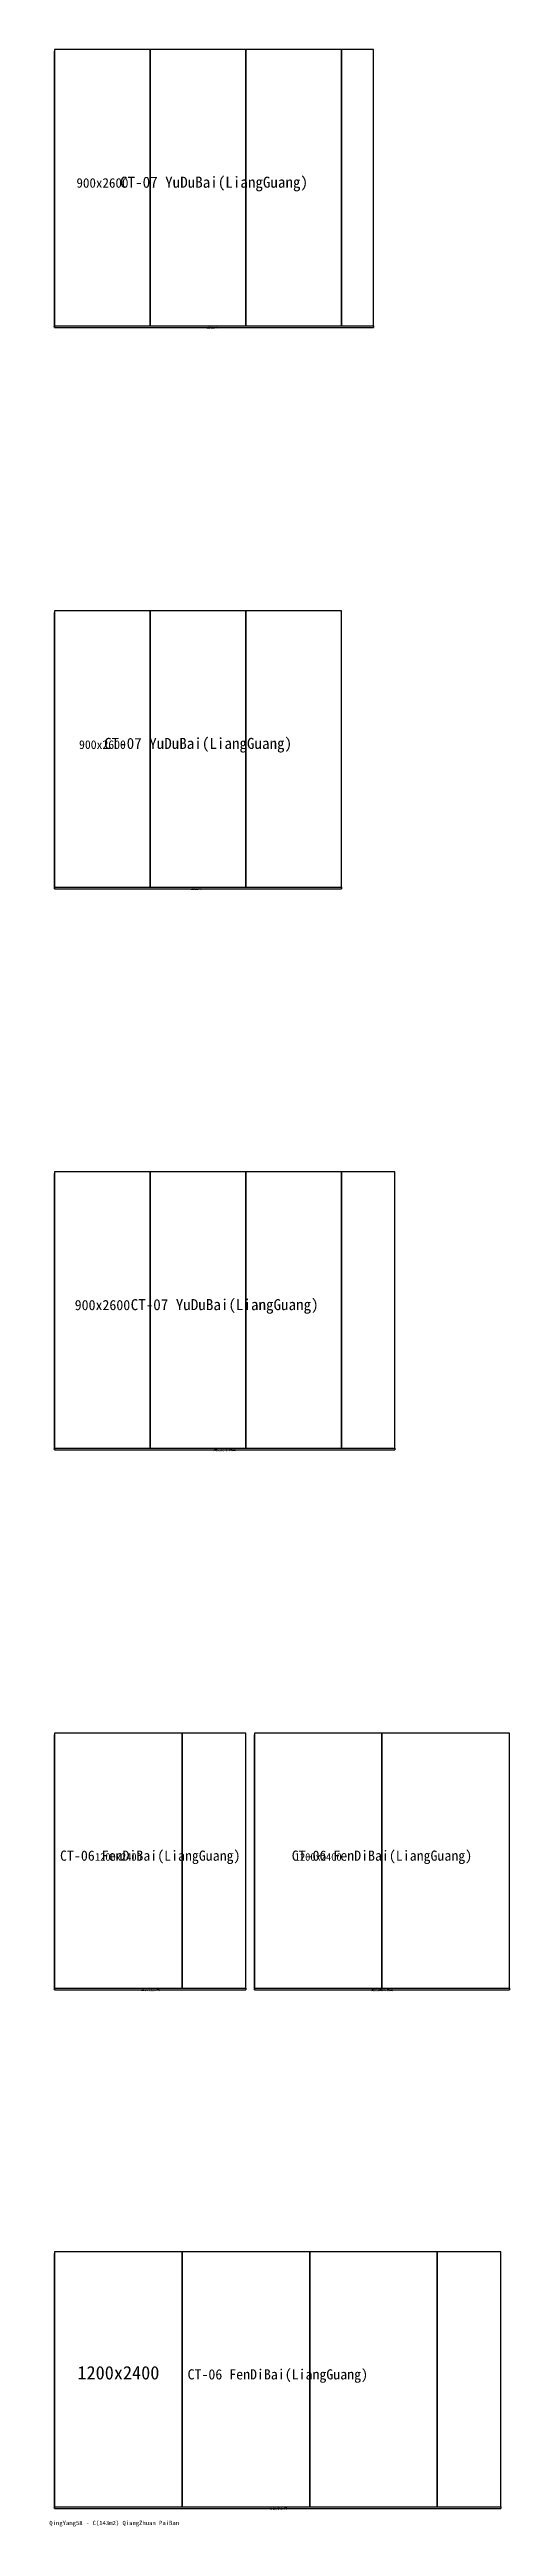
# Model space of a CAD drawing. Header units: millimetres. Extents: x 52 to 4380, y -63 to 23240.
import ezdxf
from ezdxf.enums import TextEntityAlignment as Align

# ---------------------------------------------------------------- set-up
doc = ezdxf.new("R2010")
doc.units = ezdxf.units.MM
for name, color, linetype in [('DIM', 3, 'CONTINUOUS'), ('TEXT', 7, 'CONTINUOUS'), ('TILE', 5, 'CONTINUOUS'), ('TILE_CUT', 2, 'Continuous'), ('TITLE', 6, 'CONTINUOUS'), ('WALL', 7, 'CONTINUOUS')]:
    doc.layers.add(name, color=color, linetype=linetype)

msp = doc.modelspace()

# ---------------------------------------------------------------- linework, layer by layer
at = {"layer": 'DIM'}
for p, q in [((100, 23240), (100, 23225)), ((100, 20625), (100, 23225)), ((100, 20640), (100, 20625)), ((100, 20640), (100, 20625)), ((100, 20625), (3100, 20625)), ((3100, 20640), (3100, 20625)), ((100, 17960), (100, 17945)), ((100, 15345), (100, 17945)), ((100, 15360), (100, 15345)), ((100, 15360), (100, 15345)), ((100, 15345), (2800, 15345)), ((2800, 15360), (2800, 15345)), ((100, 12680), (100, 12665)), ((100, 10065), (100, 12665)), ((100, 10080), (100, 10065)), ((100, 10080), (100, 10065)), ((100, 10065), (3300, 10065)), ((3300, 10080), (3300, 10065)), ((100, 7400), (100, 7385)), ((100, 4985), (100, 7385)), ((1980, 7400), (1980, 7385)), ((1980, 4985), (1980, 7385)), ((100, 5000), (100, 4985)), ((100, 5000), (100, 4985)), ((100, 4985), (1900, 4985)), ((1900, 5000), (1900, 4985)), ((1980, 5000), (1980, 4985)), ((1980, 5000), (1980, 4985)), ((1980, 4985), (4380, 4985)), ((4380, 5000), (4380, 4985)), ((100, 2520), (100, 2505)), ((100, 105), (100, 2505)), ((100, 120), (100, 105)), ((100, 120), (100, 105)), ((100, 105), (4300, 105)), ((4300, 120), (4300, 105))]:
    msp.add_line(p, q, dxfattribs=at)
at = {"layer": 'TILE'}
for points in [[(100, 20640), (1000, 20640), (1000, 23240), (100, 23240), (100, 20640)], [(1000, 20640), (1900, 20640), (1900, 23240), (1000, 23240), (1000, 20640)], [(1900, 20640), (2800, 20640), (2800, 23240), (1900, 23240), (1900, 20640)], [(100, 15360), (1000, 15360), (1000, 17960), (100, 17960), (100, 15360)], [(1000, 15360), (1900, 15360), (1900, 17960), (1000, 17960), (1000, 15360)], [(1900, 15360), (2800, 15360), (2800, 17960), (1900, 17960), (1900, 15360)], [(100, 10080), (1000, 10080), (1000, 12680), (100, 12680), (100, 10080)], [(1000, 10080), (1900, 10080), (1900, 12680), (1000, 12680), (1000, 10080)], [(1900, 10080), (2800, 10080), (2800, 12680), (1900, 12680), (1900, 10080)], [(100, 5000), (1300, 5000), (1300, 7400), (100, 7400), (100, 5000)], [(1980, 5000), (3180, 5000), (3180, 7400), (1980, 7400), (1980, 5000)], [(3180, 5000), (4380, 5000), (4380, 7400), (3180, 7400), (3180, 5000)], [(100, 120), (1300, 120), (1300, 2520), (100, 2520), (100, 120)], [(1300, 120), (2500, 120), (2500, 2520), (1300, 2520), (1300, 120)], [(2500, 120), (3700, 120), (3700, 2520), (2500, 2520), (2500, 120)]]:
    msp.add_lwpolyline(points, close=True, dxfattribs=at)
at = {"layer": 'TILE_CUT'}
for points in [[(2800, 20640), (3100, 20640), (3100, 23240), (2800, 23240), (2800, 20640)], [(2800, 10080), (3300, 10080), (3300, 12680), (2800, 12680), (2800, 10080)], [(1300, 5000), (1900, 5000), (1900, 7400), (1300, 7400), (1300, 5000)], [(3700, 120), (4300, 120), (4300, 2520), (3700, 2520), (3700, 120)]]:
    msp.add_lwpolyline(points, close=True, dxfattribs=at)
at = {"layer": 'WALL', "color": 7}
for points in [[(100, 20640), (3100, 20640), (3100, 23240), (100, 23240), (100, 20640)], [(100, 15360), (2800, 15360), (2800, 17960), (100, 17960), (100, 15360)], [(100, 10080), (3300, 10080), (3300, 12680), (100, 12680), (100, 10080)], [(100, 5000), (1900, 5000), (1900, 7400), (100, 7400), (100, 5000)], [(1980, 5000), (4380, 5000), (4380, 7400), (1980, 7400), (1980, 5000)], [(100, 120), (4300, 120), (4300, 2520), (100, 2520), (100, 120)]]:
    msp.add_lwpolyline(points, close=True, dxfattribs=at)

# ---------------------------------------------------------------- texts
at = {"layer": 'DIM'}
for s, height, p in [('900x2600', 90, (550, 21940)), ('2600mm', 6, (100, 20634)), ('3000mm', 6, (1600, 20634)), ('900x2600', 81, (550, 16660)), ('2600mm', 6, (100, 15354)), ('2700mm', 6, (1450, 15354)), ('900x2600', 96, (550, 11380)), ('2600mm', 6, (100, 10074)), ('3200mm', 6, (1700, 10074)), ('1200x2400', 72, (700, 6200)), ('1200x2400', 72, (2580, 6200)), ('2400mm', 6, (100, 4994)), ('1800mm', 6, (1000, 4994)), ('2400mm', 6, (1980, 4994)), ('2400mm', 6, (3180, 4994)), ('1200x2400', 126, (700, 1320)), ('2400mm', 6, (100, 114)), ('4200mm', 6, (2200, 114))]:
    msp.add_text(s, height=height, dxfattribs=at).set_placement(p, align=Align.CENTER)
at = {"layer": 'TEXT'}
for s, height, p in [('CT-07 YuDuBai(LiangGuang)', 104, (1600, 21940)), ('卫生间二', 25, (1600, 20615)), ('CT-07 YuDuBai(LiangGuang)', 104, (1450, 16660)), ('卫生间一', 25, (1450, 15335)), ('CT-07 YuDuBai(LiangGuang)', 104, (1700, 11380)), ('厨房防水墙面', 25, (1700, 10055)), ('CT-06 FenDiBai(LiangGuang)', 96, (1000, 6200)), ('CT-06 FenDiBai(LiangGuang)', 96, (3180, 6200)), ('玄关背景墙', 25, (1000, 4975)), ('厨房烟机墙面', 25, (3180, 4975)), ('CT-06 FenDiBai(LiangGuang)', 96, (2200, 1320)), ('电视背景墙', 25, (2200, 95))]:
    msp.add_text(s, height=height, dxfattribs=at).set_placement(p, align=Align.CENTER)
at = {"layer": 'TITLE'}
msp.add_text('QingYang58 - C(143m2) QiangZhuan PaiBan', height=40, dxfattribs=at).set_placement((50, -50))

doc.saveas('drawing.dxf')
